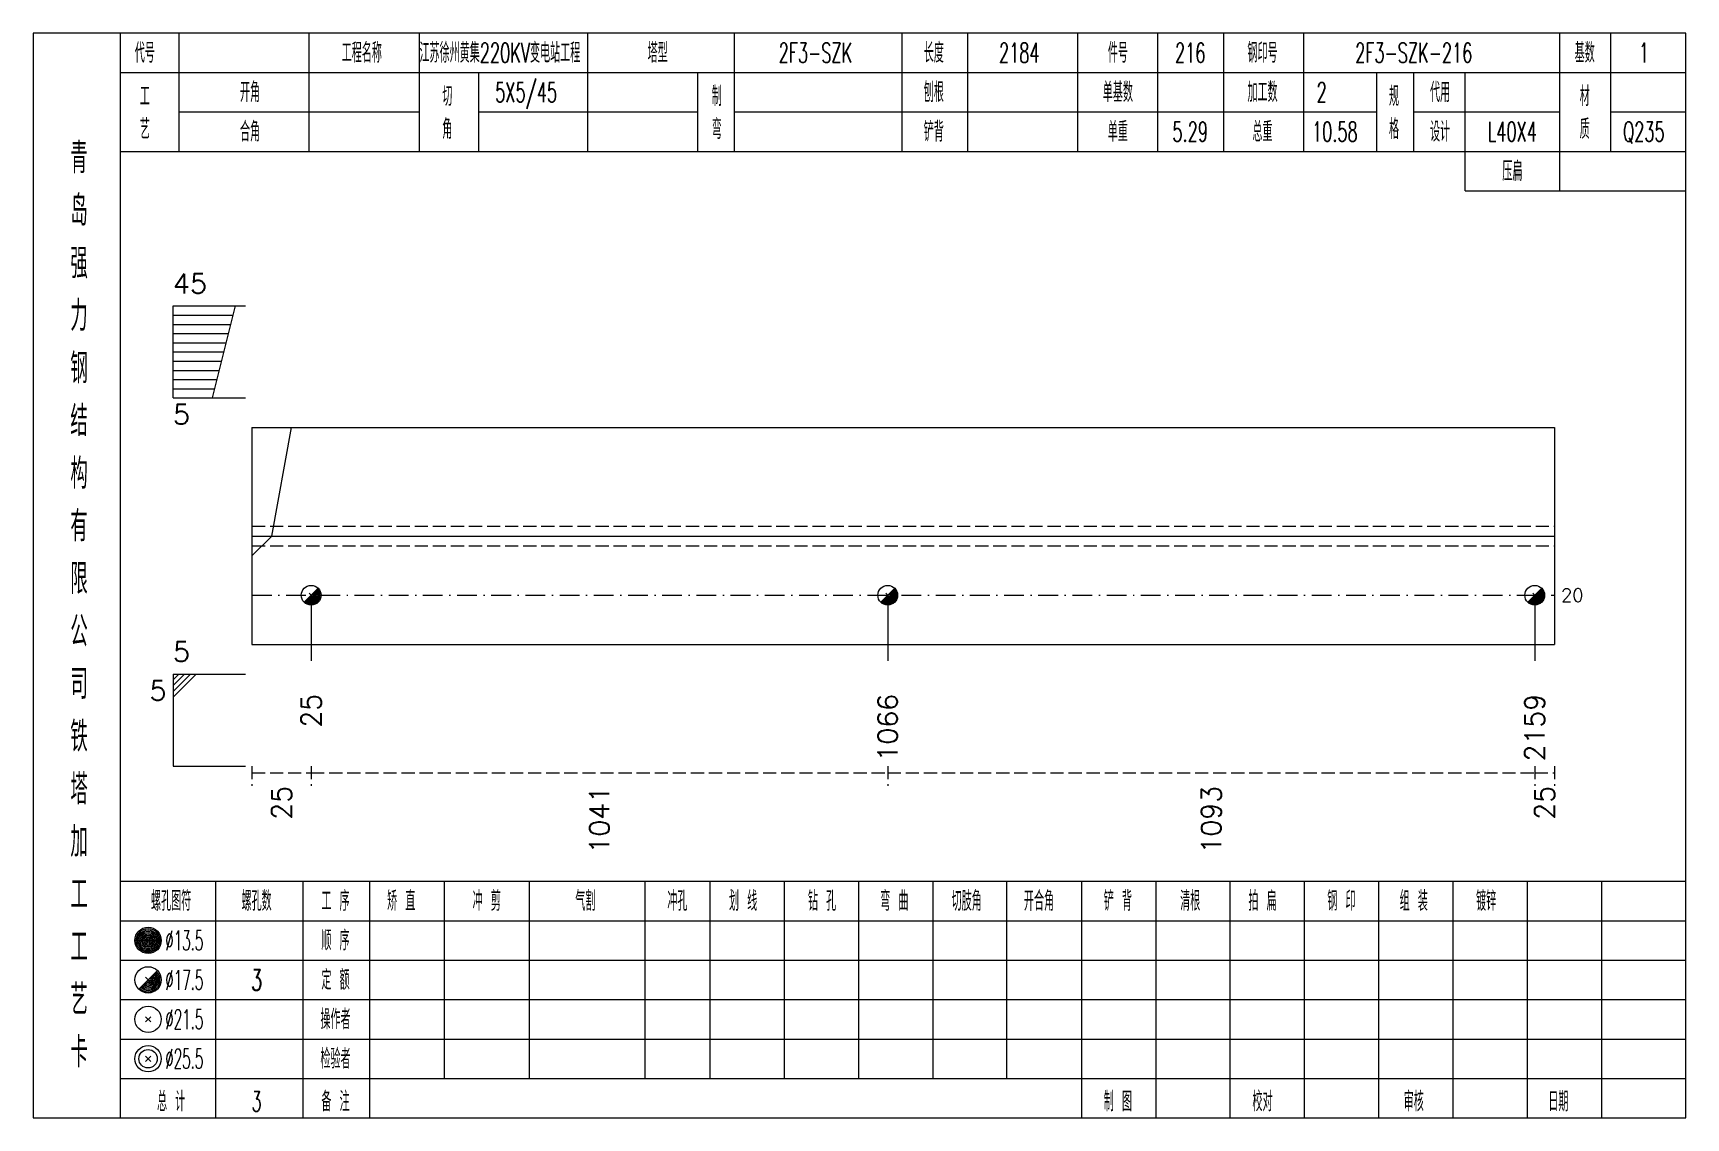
# Model space of a CAD drawing. Extents: x 0 to 4623, y -1159 to 4890.
# Drawn here: x 3114 to 3365.4, y 3600 to 3765 of the extents above; entities that cross this region are included whole.
import ezdxf
from ezdxf.enums import TextEntityAlignment as Align

# ---------------------------------------------------------------- set-up
doc = ezdxf.new("R2010")
doc.units = 0
doc.header["$MEASUREMENT"] = 0
doc.linetypes.add('一点画线', pattern=[5.2, 3, -1, 0.2, -1])
doc.linetypes.add('虚线', pattern=[2.75, 2, -0.75])
doc.layers.get('0').update_dxf_attribs({"linetype": 'CONTINUOUS', "lineweight": 25})
for name, color, linetype, lineweight in [('1', 7, 'CONTINUOUS', 25), ('4', 7, 'CONTINUOUS', 25), ('5', 7, 'CONTINUOUS', 25)]:
    doc.layers.add(name, color=color, linetype=linetype, lineweight=lineweight)
doc.styles.get("Standard").update_dxf_attribs({"font": 'simplex.shx', "width": 0.7, "height": 3, "bigfont": 'gbhzfs.shx'})

msp = doc.modelspace()

# ---------------------------------------------------------------- texts
at = {"color": 7, "linetype": 'Continuous', "lineweight": 13}
for s, p in [('45', (3135.3, 3724.5)), ('5', (3135.3, 3668.5))]:
    msp.add_text(s, height=3, dxfattribs=at).set_placement(p, align=Align.BOTTOM_LEFT)
msp.add_text('5', height=3, dxfattribs=at).set_placement((3135.3, 3708.5), align=Align.TOP_LEFT)
msp.add_text('20', height=2, dxfattribs=at).set_placement((3346.4, 3679.5), align=Align.MIDDLE_LEFT)
msp.add_text('5', height=3, dxfattribs=at).set_placement((3134.3, 3666.5), align=Align.TOP_RIGHT)
at = {"color": 8, "linetype": 'Continuous', "lineweight": 9}
for s, p in [('25', (3151.8, 3650.5)), ('1041', (3200.146, 3650.5)), ('1093', (3293.196, 3650.5)), ('25', (3343.9, 3650.5))]:
    msp.add_text(s, height=3, rotation=90, dxfattribs=at).set_placement(p, align=Align.MIDDLE_RIGHT)
at = {"layer": '1', "color": 7, "linetype": 'Continuous', "lineweight": 13}
for s, p in [('25', (3156.3, 3664.5)), ('1066', (3243.992, 3664.5)), ('2159', (3342.4, 3664.5))]:
    msp.add_text(s, height=3, rotation=90, dxfattribs=at).set_placement(p, align=Align.MIDDLE_RIGHT)
at = {"layer": '4', "color": 1, "linetype": 'Continuous', "lineweight": 13}
for s, height, width, p in [('代号', 3, 0.6, (3131, 3762)), ('工程名称', 3, 0.6, (3164, 3762)), ('江苏徐州黄集220KV变电站工程', 3, 0.6, (3185, 3762)), ('塔型', 3, 0.6, (3209, 3762)), ('2F3-SZK', 3, 0.6, (3233, 3762)), ('长度', 3, 0.6, (3251, 3762)), ('2184', 3, 0.6, (3264, 3762)), ('件号', 3, 0.6, (3279, 3762)), ('216', 3, 0.6, (3290, 3762)), ('钢印号', 3, 0.6, (3301, 3762)), ('2F3-SZK-216', 3, 0.6, (3324, 3762)), ('基数', 3, 0.6, (3350, 3762)), ('1', 3, 0.6, (3359, 3762)), ('工', 3, 0.6, (3131, 3755.4)), ('开角', 3, 0.6, (3147, 3756)), ('切', 3, 0.6, (3177, 3755.4)), ('5X5/45', 3, 0.6, (3189, 3756)), ('制', 3, 0.6, (3218, 3755.4)), ('刨根', 3, 0.6, (3251, 3756)), ('单基数', 3, 0.6, (3279, 3756)), ('加工数', 3, 0.6, (3301, 3756)), ('2', 3, 0.6, (3310, 3756)), ('规', 3, 0.6, (3321, 3755.4)), ('代用', 3, 0.6, (3328, 3756)), ('材', 3, 0.6, (3350, 3755.4)), ('艺', 3, 0.6, (3131, 3750.4)), ('合角', 3, 0.6, (3147, 3750)), ('角', 3, 0.6, (3177, 3750.4)), ('弯', 3, 0.6, (3218, 3750.4)), ('铲背', 3, 0.6, (3251, 3750)), ('单重', 3, 0.6, (3279, 3750)), ('5.29', 3, 0.6, (3290, 3750)), ('总重', 3, 0.6, (3301, 3750)), ('10.58', 3, 0.6, (3312, 3750)), ('格', 3, 0.6, (3321, 3750.4)), ('设计', 3, 0.6, (3328, 3750)), ('L40X4', 3, 0.6, (3339, 3750)), ('质', 3, 0.6, (3350, 3750.4)), ('Q235', 3, 0.6, (3359, 3750)), ('青', 4.6, 0.8, (3121, 3746)), ('压扁', 3, 0.6, (3339, 3744)), ('岛', 4.6, 0.8, (3121, 3738)), ('强', 4.6, 0.8, (3121, 3730)), ('力', 4.6, 0.8, (3121, 3722)), ('钢', 4.6, 0.8, (3121, 3714)), ('结', 4.6, 0.8, (3121, 3706)), ('构', 4.6, 0.8, (3121, 3698)), ('有', 4.6, 0.8, (3121, 3690)), ('限', 4.6, 0.8, (3121, 3682)), ('公', 4.6, 0.8, (3121, 3674)), ('司', 4.6, 0.8, (3121, 3666)), ('铁', 4.6, 0.8, (3121, 3658)), ('塔', 4.6, 0.8, (3121, 3650)), ('加', 4.6, 0.8, (3121, 3642)), ('工', 4.6, 0.8, (3121, 3634)), ('螺孔图符', 3, 0.6, (3135, 3633)), ('螺孔数', 3, 0.6, (3148, 3633)), ('工 序', 3, 0.6, (3160, 3633)), ('矫 直', 3, 0.6, (3170, 3633)), ('冲 剪', 3, 0.6, (3183, 3633)), ('气割', 3, 0.6, (3198, 3633)), ('冲孔', 3, 0.6, (3212, 3633)), ('划 线', 3, 0.6, (3222, 3633)), ('钻 孔', 3, 0.6, (3234, 3633)), ('弯 曲', 3, 0.6, (3245, 3633)), ('切肢角', 3, 0.6, (3256, 3633)), ('开合角', 3, 0.6, (3267, 3633)), ('铲 背', 3, 0.6, (3279, 3633)), ('清根', 3, 0.6, (3290, 3633)), ('拍 扁', 3, 0.6, (3301, 3633)), ('钢 印', 3, 0.6, (3313, 3633)), ('组 装', 3, 0.6, (3324, 3633)), ('镀锌', 3, 0.6, (3335, 3633)), ('工', 4.6, 0.8, (3121, 3626)), ('%%C13.5', 3, 0.5, (3137, 3627)), ('顺 序', 3, 0.6, (3160, 3627)), ('定 额', 3, 0.6, (3160, 3621)), ('艺', 4.6, 0.8, (3121, 3618)), ('%%C17.5', 3, 0.5, (3137, 3621)), ('3', 3.2, 0.6, (3148, 3621)), ('%%C21.5', 3, 0.5, (3137, 3615)), ('操作者', 3, 0.6, (3160, 3615)), ('卡', 4.6, 0.8, (3121, 3610)), ('%%C25.5', 3, 0.5, (3137, 3609)), ('检验者', 3, 0.6, (3160, 3609)), ('总 计', 3, 0.6, (3135, 3602.5)), ('3', 3, 0.6, (3148, 3602.5)), ('备 注', 3, 0.6, (3160, 3602.5)), ('制 图', 3, 0.6, (3279, 3602.5)), ('校对', 3, 0.6, (3301, 3602.5)), ('审核', 3, 0.6, (3324, 3602.5)), ('日期', 3, 0.6, (3346, 3602.5))]:
    msp.add_text(s, height=height, dxfattribs=dict(at, width=width)).set_placement(p, align=Align.MIDDLE_CENTER)

# ---------------------------------------------------------------- blocks, each defined once
blk = doc.blocks.new('孔17.5')
at = {"layer": '5', "color": 7, "linetype": 'Continuous', "lineweight": 13}
for p, q in [((-0.707, -0.707), (0.707, 0.707)), ((-0.2, 0.2), (0.2, -0.2))]:
    blk.add_line(p, q, dxfattribs=at)
blk.add_circle((0, 0), 1, dxfattribs=at)
for radius in [0.9, 0.8, 0.7, 0.6, 0.5, 0.4, 0.3, 0.2, 0.1]:
    blk.add_arc((0, 0), radius, 225, 45, dxfattribs=at)

# ---------------------------------------------------------------- linework, layer by layer
at = {"color": 7, "linetype": 'Continuous', "lineweight": 13}
for p, q in [((3135.3, 3723.5), (3146.3, 3723.5)), ((3135.3, 3709.5), (3135.3, 3723.5)), ((3141.3, 3709.5), (3144.8, 3723.5)), ((3135.3, 3722.1), (3144.45, 3722.1)), ((3135.3, 3720.7), (3144.1, 3720.7)), ((3135.3, 3719.3), (3143.75, 3719.3)), ((3135.3, 3717.9), (3143.4, 3717.9)), ((3135.3, 3716.5), (3143.05, 3716.5)), ((3135.3, 3715.1), (3142.7, 3715.1)), ((3135.3, 3713.7), (3142.35, 3713.7)), ((3135.3, 3712.3), (3142, 3712.3)), ((3135.3, 3710.9), (3141.65, 3710.9)), ((3135.3, 3709.5), (3146.3, 3709.5)), ((3150.3, 3688.5), (3153.3, 3705)), ((3147.3, 3685.5), (3150.3, 3688.5)), ((3156.3, 3679.5), (3156.3, 3669.5)), ((3243.992, 3679.5), (3243.992, 3669.5)), ((3342.4, 3679.5), (3342.4, 3669.5)), ((3135.3, 3667.5), (3146.3, 3667.5)), ((3135.3, 3667.5), (3135.3, 3653.5)), ((3136.175, 3667.5), (3135.3, 3666.625)), ((3137.05, 3667.5), (3135.3, 3665.75)), ((3137.925, 3667.5), (3135.3, 3664.875)), ((3138.8, 3667.5), (3135.3, 3664)), ((3135.3, 3653.5), (3146.3, 3653.5))]:
    msp.add_line(p, q, dxfattribs=at)
at = {"color": 7, "linetype": 'Continuous', "lineweight": 18}
for p, q in [((3147.3, 3705), (3147.3, 3672)), ((3147.3, 3705), (3345.4, 3705)), ((3345.4, 3705), (3345.4, 3672)), ((3147.3, 3688.5), (3345.4, 3688.5))]:
    msp.add_line(p, q, dxfattribs=at)
at = {"color": 1, "linetype": '虚线', "lineweight": 18}
for p, q in [((3147.3, 3690), (3345.4, 3690)), ((3147.3, 3687), (3345.4, 3687))]:
    msp.add_line(p, q, dxfattribs=at)
at = {"color": 3, "linetype": '一点画线', "lineweight": 13}
msp.add_line((3147.3, 3679.5), (3345.4, 3679.5), dxfattribs=at)
at = {"color": 8, "linetype": '虚线', "lineweight": 9}
for p, q in [((3147.3, 3653.5), (3147.3, 3650.5)), ((3156.3, 3653.5), (3156.3, 3650.5)), ((3156.3, 3653.5), (3156.3, 3650.5)), ((3243.992, 3653.5), (3243.992, 3650.5)), ((3243.992, 3653.5), (3243.992, 3650.5)), ((3342.4, 3653.5), (3342.4, 3650.5)), ((3342.4, 3653.5), (3342.4, 3650.5)), ((3345.4, 3653.5), (3345.4, 3650.5)), ((3147.3, 3652.5), (3156.3, 3652.5)), ((3156.3, 3652.5), (3243.992, 3652.5)), ((3243.992, 3652.5), (3342.4, 3652.5)), ((3342.4, 3652.5), (3345.4, 3652.5))]:
    msp.add_line(p, q, dxfattribs=at)
at = {"layer": '1', "color": 7, "linetype": 'Continuous', "lineweight": 18}
msp.add_line((3147.3, 3672), (3345.4, 3672), dxfattribs=at)
at = {"layer": '4', "color": 1, "linetype": 'Continuous', "lineweight": 18}
for p, q in [((3127.3, 3600), (3127.3, 3765)), ((3136.2, 3747), (3136.2, 3765)), ((3156, 3747), (3156, 3765)), ((3172.8, 3747), (3172.8, 3765)), ((3198.4, 3747), (3198.4, 3765)), ((3220.7, 3747), (3220.7, 3765)), ((3246.2, 3747), (3246.2, 3765)), ((3256.2, 3747), (3256.2, 3765)), ((3272.9, 3747), (3272.9, 3765)), ((3285.1, 3747), (3285.1, 3765)), ((3295.1, 3747), (3295.1, 3765)), ((3307.3, 3747), (3307.3, 3765)), ((3346.2, 3741), (3346.2, 3765)), ((3354, 3747), (3354, 3765)), ((3127.3, 3759), (3365.4, 3759)), ((3181.8, 3747), (3181.8, 3759)), ((3215.1, 3747), (3215.1, 3759)), ((3318.4, 3747), (3318.4, 3759)), ((3324, 3747), (3324, 3759)), ((3331.8, 3741), (3331.8, 3759)), ((3136.2, 3753), (3172.8, 3753)), ((3181.8, 3753), (3215.1, 3753)), ((3220.7, 3753), (3318.4, 3753)), ((3324, 3753), (3346.2, 3753)), ((3354, 3753), (3365.4, 3753)), ((3127.3, 3747), (3365.4, 3747)), ((3331.8, 3741), (3365.4, 3741)), ((3127.3, 3636), (3365.4, 3636)), ((3141.8, 3600), (3141.8, 3636)), ((3155.1, 3600), (3155.1, 3636)), ((3165.2, 3600), (3165.2, 3636)), ((3176.6, 3606), (3176.6, 3636)), ((3189.5, 3606), (3189.5, 3636)), ((3207.1, 3606), (3207.1, 3636)), ((3217, 3606), (3217, 3636)), ((3228.3, 3606), (3228.3, 3636)), ((3239.6, 3606), (3239.6, 3636)), ((3250.9, 3606), (3250.9, 3636)), ((3262.1, 3606), (3262.1, 3636)), ((3273.5, 3606), (3273.5, 3636)), ((3284.8, 3606), (3284.8, 3636)), ((3296.1, 3606), (3296.1, 3636)), ((3307.4, 3606), (3307.4, 3636)), ((3318.7, 3606), (3318.7, 3636)), ((3330, 3606), (3330, 3636)), ((3341.3, 3606), (3341.3, 3636)), ((3352.6, 3606), (3352.6, 3636)), ((3127.3, 3630), (3365.4, 3630)), ((3127.3, 3624), (3365.4, 3624)), ((3127.3, 3618), (3365.4, 3618)), ((3127.3, 3612), (3365.4, 3612)), ((3127.3, 3606), (3365.4, 3606)), ((3273.5, 3600), (3273.5, 3606)), ((3284.8, 3600), (3284.8, 3606)), ((3296.1, 3600), (3296.1, 3606)), ((3307.4, 3600), (3307.4, 3606)), ((3318.7, 3600), (3318.7, 3606)), ((3330, 3600), (3330, 3606)), ((3341.3, 3600), (3341.3, 3606)), ((3352.6, 3600), (3352.6, 3606))]:
    msp.add_line(p, q, dxfattribs=at)
at = {"layer": '4', "color": 7, "linetype": 'Continuous', "lineweight": 13}
for p, q in [((3131.3, 3626.8), (3131.7, 3627.2)), ((3131.7, 3626.8), (3131.3, 3627.2)), ((3130.086, 3619.586), (3132.914, 3622.414)), ((3131.1, 3621.4), (3131.9, 3620.6)), ((3131.1, 3614.6), (3131.9, 3615.4)), ((3131.1, 3615.4), (3131.9, 3614.6)), ((3131.1, 3608.6), (3131.9, 3609.4)), ((3131.1, 3609.4), (3131.9, 3608.6))]:
    msp.add_line(p, q, dxfattribs=at)
at = {"layer": '4', "color": 1, "linetype": 'Continuous', "lineweight": 18}
msp.add_lwpolyline([(3114, 3765), (3114, 3600), (3365.4, 3600), (3365.4, 3765)], close=True, dxfattribs=at)
at = {"layer": '4', "color": 7, "linetype": 'Continuous', "lineweight": 13}
for centre, radius in [((3131.5, 3627), 2), ((3131.5, 3627), 1.8), ((3131.5, 3627), 1.6), ((3131.5, 3627), 1.4), ((3131.5, 3627), 1.2), ((3131.5, 3627), 1), ((3131.5, 3627), 0.8), ((3131.5, 3627), 0.6), ((3131.5, 3627), 0.4), ((3131.5, 3627), 0.2), ((3131.5, 3621), 2), ((3131.5, 3615), 2), ((3131.5, 3609), 2), ((3131.5, 3609), 1.4)]:
    msp.add_circle(centre, radius, dxfattribs=at)
for radius in [1.8, 1.6, 1.4, 1.2, 1, 0.8, 0.6, 0.4, 0.2]:
    msp.add_arc((3131.5, 3621), radius, 225, 45, dxfattribs=at)

# ---------------------------------------------------------------- block references
at = {"layer": '1', "color": 7, "linetype": 'Continuous', "lineweight": 13, "xscale": 1.5, "yscale": 1.5, "zscale": 1.5}
for p in [(3156.3, 3679.5), (3243.992, 3679.5), (3342.4, 3679.5)]:
    msp.add_blockref('孔17.5', p, dxfattribs=at)

msp.set_redraw_order([(e.dxf.handle, doc.entitydb.next_handle()) for e in msp.query("TEXT MTEXT ATTDEF DIMENSION ARC_DIMENSION")])  # texts and dimensions are drawn at this point

doc.saveas('drawing.dxf')
